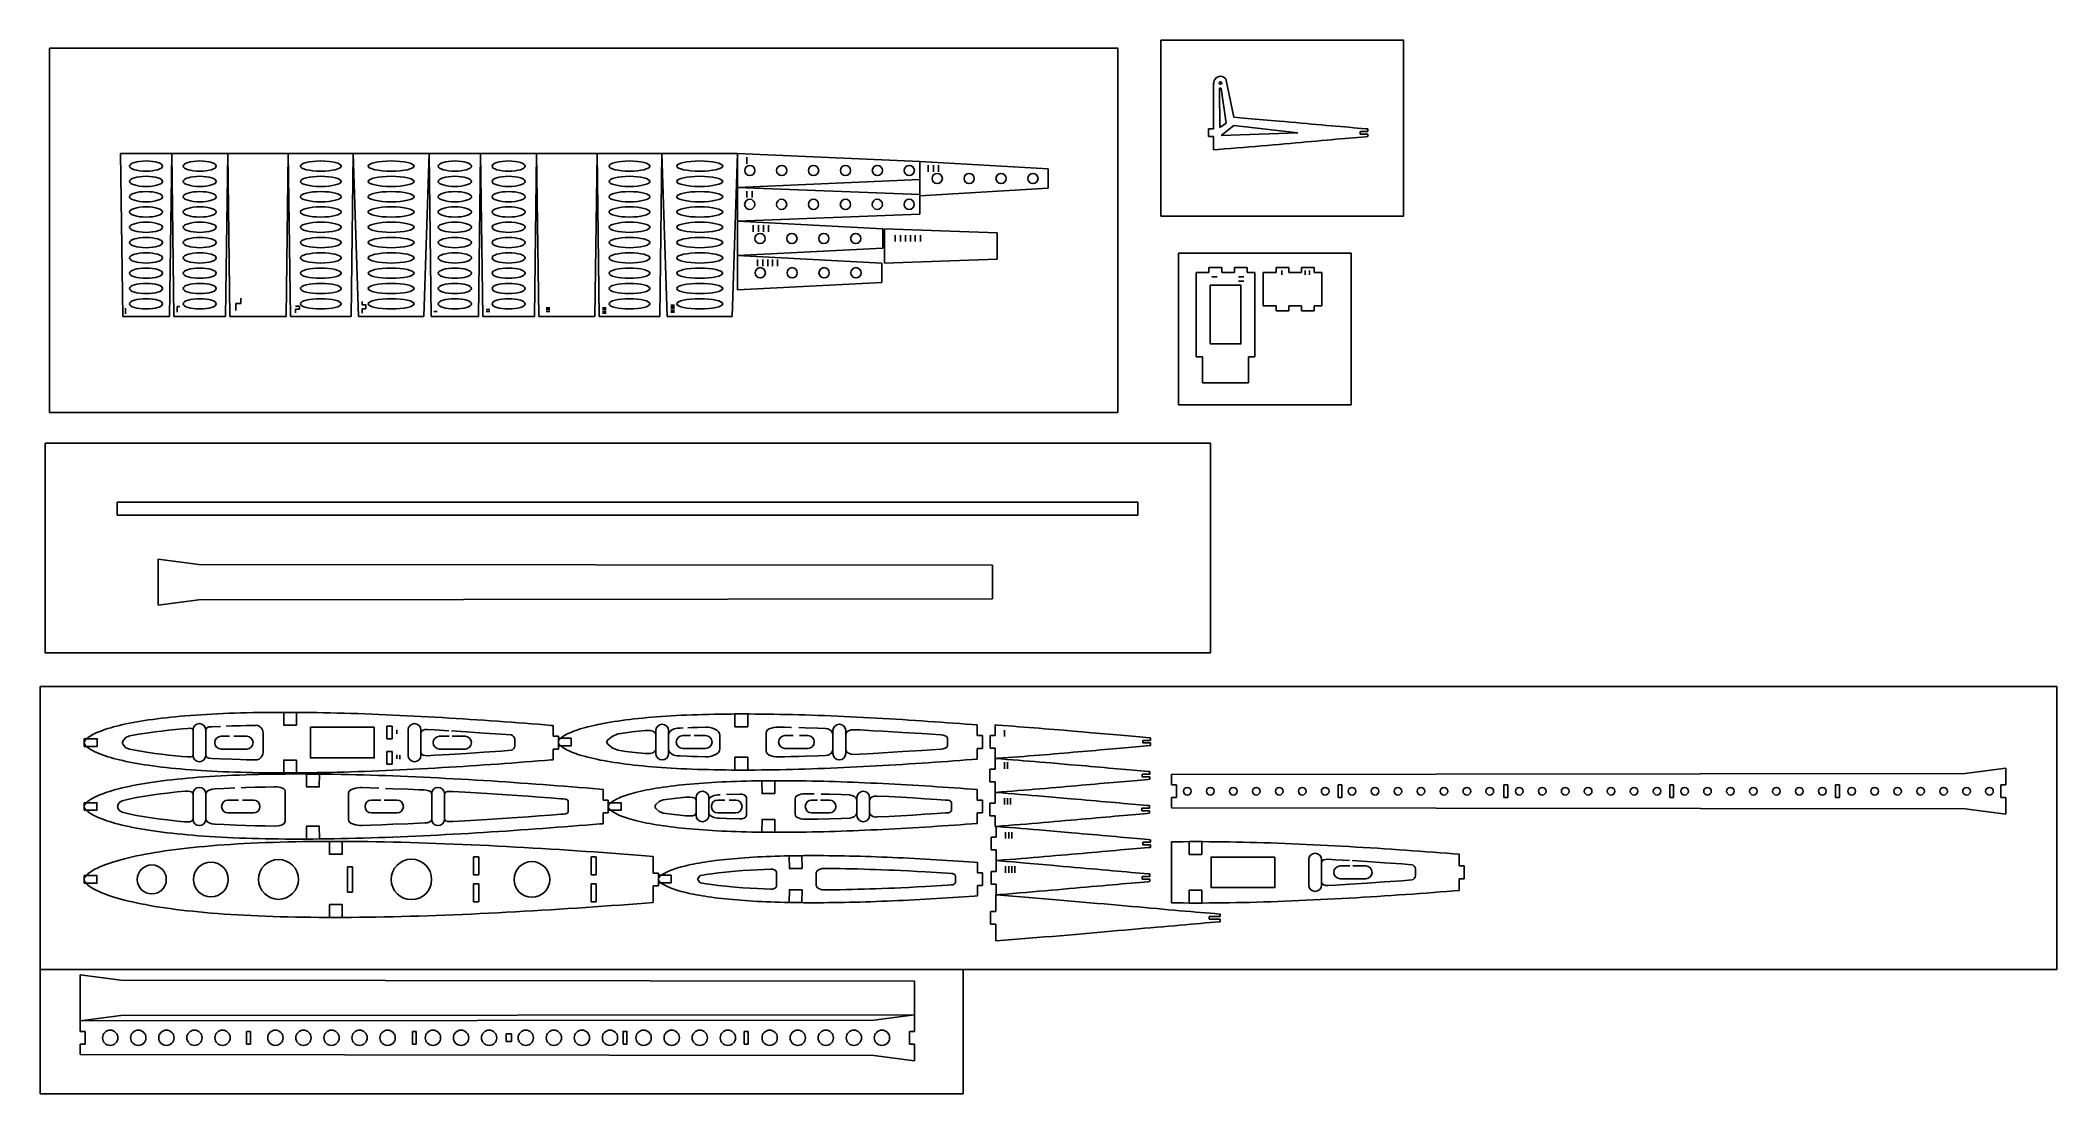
# Model space of a CAD drawing. Header units: inches. Extents: x 290 to 1080, y 574 to 987.
import ezdxf

# ---------------------------------------------------------------- set-up
doc = ezdxf.new("R2010")
doc.units = ezdxf.units.IN
doc.header["$MEASUREMENT"] = 0
doc.layers.add('7', color=7, linetype='Continuous')
doc.layers.add('LAYER01', color=7, linetype='Continuous')

msp = doc.modelspace()

# ---------------------------------------------------------------- linework, layer by layer
for p, q in [((757.9, 957.02), (754.73, 972.03)), ((749.96, 952.45), (749.96, 970.45)), ((752.43, 953.02), (752.24, 968.09)), ((754.89, 954.75), (752.89, 968.26)), ((747.96, 952.45), (749.96, 952.45)), ((747.96, 949.45), (747.96, 952.45)), ((749.96, 949.45), (747.96, 949.45)), ((752.43, 953.02), (754.89, 954.75)), ((757.85, 953.77), (752.95, 949.85)), ((752.95, 949.85), (782.98, 950.95)), ((757.85, 953.77), (782.98, 950.95)), ((807.32, 951.45), (810.32, 951.45)), ((807.32, 951.45), (807.32, 950.45)), ((810.32, 950.45), (807.32, 950.45)), ((341.68, 942.82), (321.56, 942.82)), ((322.47, 878.95), (321.56, 942.82)), ((340.77, 878.95), (341.68, 942.82)), ((341.68, 942.82), (363.62, 942.82)), ((342.56, 878.95), (341.68, 942.82)), ((352.65, 942.82), (344.65, 942.82)), ((363.62, 942.82), (362.73, 878.95)), ((363.62, 942.82), (387.34, 942.82)), ((364.48, 878.95), (363.62, 942.82)), ((375.48, 942.82), (367.48, 942.82)), ((386.47, 878.95), (387.34, 942.82)), ((387.34, 942.82), (412.8, 942.82)), ((388.18, 878.95), (387.34, 942.82)), ((400.07, 942.82), (392.07, 942.82)), ((412.8, 942.82), (411.95, 878.95)), ((412.8, 942.82), (442.52, 942.82)), ((414.88, 878.95), (412.8, 942.82)), ((427.66, 942.82), (419.66, 942.82)), ((442.52, 942.82), (440.43, 878.95)), ((442.52, 942.82), (462.71, 942.82)), ((443.39, 878.95), (442.52, 942.82)), ((452.62, 942.82), (444.61, 942.82)), ((462.71, 942.82), (461.84, 878.95)), ((462.71, 942.82), (484.66, 942.82)), ((463.57, 878.95), (462.71, 942.82)), ((473.68, 942.82), (465.68, 942.82)), ((484.66, 942.82), (483.8, 878.95)), ((484.66, 942.82), (508.35, 942.82)), ((484.66, 942.82), (485.5, 878.95)), ((496.51, 942.82), (488.5, 942.82)), ((507.51, 878.95), (508.35, 942.82)), ((508.35, 942.82), (533.72, 942.82)), ((508.35, 942.82), (509.16, 878.95)), ((532.9, 878.95), (533.72, 942.82)), ((535.85, 878.95), (533.72, 942.82)), ((533.72, 942.82), (563.44, 942.82)), ((561.31, 878.95), (563.44, 942.82)), ((563.44, 942.82), (563.44, 929.52)), ((563.44, 942.82), (634.82, 939.71)), ((567.08, 941.36), (567.08, 938.81)), ((563.44, 929.52), (634.82, 932.63)), ((634.82, 939.71), (634.82, 932.63)), ((634.82, 939.71), (634.82, 926.27)), ((634.82, 939.71), (685.14, 936.81)), ((638.15, 938.18), (638.15, 935.63)), ((638.15, 938.18), (638.15, 935.63)), ((640.2, 938.18), (640.2, 935.63)), ((642.18, 938.18), (642.18, 935.63)), ((685.14, 936.81), (685.14, 929.17)), ((563.44, 929.52), (563.44, 916.22)), ((563.44, 929.52), (634.85, 926.69)), ((567.05, 928.06), (567.05, 925.51)), ((569.1, 928.06), (569.1, 925.51)), ((634.82, 926.27), (685.14, 929.17)), ((634.85, 926.69), (634.85, 919.05)), ((563.44, 916.22), (634.85, 919.05)), ((563.44, 916.22), (563.44, 902.79)), ((563.44, 916.22), (620.31, 913.32)), ((569.55, 914.69), (569.55, 912.15)), ((571.6, 914.69), (571.6, 912.15)), ((573.58, 914.69), (573.58, 912.15)), ((575.49, 914.69), (575.49, 912.15)), ((620.31, 913.32), (620.31, 905.69)), ((620.98, 913.29), (620.98, 899.83)), ((620.98, 913.29), (665.18, 911.75)), ((625.18, 910.8), (625.18, 908.25)), ((627.23, 910.8), (627.23, 908.25)), ((629.21, 910.8), (629.21, 908.25)), ((631.11, 910.8), (631.11, 908.25)), ((633.02, 910.8), (633.02, 908.25)), ((635.07, 910.8), (635.07, 908.25)), ((665.18, 911.75), (665.18, 901.36)), ((563.44, 902.79), (620.31, 905.69)), ((563.44, 902.79), (563.44, 889.33)), ((563.44, 902.79), (619.92, 899.88)), ((571.19, 901.25), (571.19, 898.7)), ((573.24, 901.25), (573.24, 898.7)), ((575.22, 901.25), (575.22, 898.7)), ((577.12, 901.25), (577.12, 898.7)), ((579.03, 901.25), (579.03, 898.7)), ((620.98, 899.83), (665.18, 901.36)), ((619.92, 899.88), (619.92, 892.24)), ((743.12, 863.15), (743.12, 896.15)), ((743.12, 896.15), (748.12, 896.15)), ((748.12, 896.15), (748.12, 898.15)), ((748.12, 898.15), (753.12, 898.15)), ((749.29, 894.42), (751.38, 894.42)), ((753.12, 898.15), (753.12, 896.15)), ((753.12, 896.15), (758.12, 896.15)), ((758.12, 896.15), (758.12, 898.15)), ((758.12, 898.15), (763.12, 898.15)), ((759.73, 894.42), (761.83, 894.42)), ((763.12, 898.15), (763.12, 896.15)), ((763.12, 896.15), (766.12, 896.15)), ((766.12, 863.15), (766.12, 896.15)), ((769.4, 896.15), (774.4, 896.15)), ((769.4, 896.15), (769.4, 883.15)), ((774.4, 896.15), (774.4, 898.15)), ((774.4, 898.15), (779.4, 898.15)), ((776.69, 896.88), (776.69, 895.26)), ((779.4, 898.15), (779.4, 896.15)), ((779.4, 896.15), (784.4, 896.15)), ((784.4, 896.15), (784.4, 898.15)), ((784.4, 898.15), (789.4, 898.15)), ((785.87, 896.88), (785.87, 895.26)), ((787.49, 896.88), (787.49, 895.26)), ((789.4, 898.15), (789.4, 896.15)), ((789.4, 896.15), (792.4, 896.15)), ((792.4, 896.15), (792.4, 883.15)), ((368.75, 883.97), (368.75, 886.08)), ((563.44, 889.33), (619.92, 892.24)), ((759.73, 892.71), (761.83, 892.71)), ((322.47, 878.95), (340.77, 878.95)), ((323.5, 880), (323.5, 882.12)), ((342.56, 878.95), (362.73, 878.95)), ((343.78, 880.56), (343.78, 882.85)), ((343.78, 882.85), (344.89, 882.85)), ((364.48, 878.95), (386.47, 878.95)), ((366.85, 881.21), (366.85, 883.97)), ((366.85, 883.97), (368.75, 883.97)), ((375.48, 878.95), (370.18, 878.95)), ((388.18, 878.95), (411.95, 878.95)), ((390.14, 880.38), (390.14, 881.78)), ((390.14, 881.78), (391.75, 881.78)), ((391.75, 882.93), (390.19, 882.93)), ((391.75, 881.78), (391.75, 882.93)), ((400.07, 878.95), (394.77, 878.95)), ((414.88, 878.95), (440.43, 878.95)), ((416.29, 883.42), (416.29, 884.74)), ((417.67, 883.42), (416.29, 883.42)), ((416.29, 880.22), (416.29, 881.89)), ((416.29, 881.89), (417.67, 881.89)), ((417.67, 881.89), (417.67, 883.42)), ((427.66, 878.95), (422.36, 878.95)), ((443.39, 878.95), (461.84, 878.95)), ((444.37, 880.93), (445.72, 880.93)), ((463.57, 878.95), (483.8, 878.95)), ((464.95, 881.61), (466.3, 881.61)), ((464.95, 880.93), (466.3, 880.93)), ((473.68, 878.95), (468.39, 878.95)), ((485.5, 878.95), (507.51, 878.95)), ((488.44, 882.3), (489.79, 882.3)), ((488.44, 881.61), (489.79, 881.61)), ((488.44, 880.93), (489.79, 880.93)), ((496.51, 878.95), (491.21, 878.95)), ((509.16, 878.95), (532.9, 878.95)), ((510.5, 882.3), (511.86, 882.3)), ((510.5, 881.61), (511.86, 881.61)), ((510.5, 880.93), (511.86, 880.93)), ((510.5, 880.27), (511.86, 880.27)), ((535.85, 878.95), (561.31, 878.95)), ((537.28, 883.36), (538.63, 883.36)), ((537.28, 882.69), (538.63, 882.69)), ((537.28, 882), (538.63, 882)), ((537.28, 881.31), (538.63, 881.31)), ((537.28, 880.65), (538.63, 880.65)), ((769.4, 883.15), (774.4, 883.15)), ((774.4, 883.15), (774.4, 881.15)), ((774.4, 881.15), (779.4, 881.15)), ((779.4, 881.15), (779.4, 883.15)), ((779.4, 883.15), (784.4, 883.15)), ((784.4, 883.15), (784.4, 881.15)), ((784.4, 881.15), (789.4, 881.15)), ((789.4, 881.15), (789.4, 883.15)), ((789.4, 883.15), (792.4, 883.15)), ((743.12, 863.15), (745.62, 863.15)), ((745.62, 852.86), (745.62, 863.15)), ((763.62, 852.86), (763.62, 863.15)), ((763.62, 863.15), (766.12, 863.15)), ((745.62, 852.86), (763.62, 852.86)), ((320.3, 806.06), (720.3, 806.06)), ((320.3, 806.06), (320.3, 801.06)), ((720.3, 806.06), (720.3, 801.06)), ((720.3, 801.06), (320.3, 801.06)), ((320.3, 801.06), (325.3, 801.06)), ((352.27, 781.71), (336.3, 783.82)), ((336.3, 765.75), (336.3, 783.82)), ((663.3, 781.36), (352.27, 781.71)), ((663.3, 768.21), (663.3, 781.36)), ((352.27, 767.86), (336.3, 765.75)), ((663.3, 768.21), (352.27, 767.86)), ((512.89, 719.74), (507.97, 718.87)), ((350.03, 706.84), (350.03, 716.84)), ((355.03, 716.84), (355.03, 706.84)), ((361.04, 714.34), (364.33, 714.34)), ((366.04, 714.34), (371.04, 714.34)), ((377.54, 715.42), (377.54, 708.26)), ((426.02, 718.34), (428.02, 718.34)), ((426.02, 718.34), (426.02, 713.34)), ((426.02, 717.35), (426.02, 714.35)), ((428.02, 713.34), (426.02, 713.34)), ((428.02, 718.34), (428.02, 713.34)), ((429.82, 716.89), (429.82, 715.28)), ((434.31, 706.84), (434.31, 716.84)), ((439.31, 716.84), (439.31, 706.84)), ((439.31, 715.71), (439.31, 707.97)), ((446.61, 714.34), (450.36, 714.34)), ((451.61, 714.34), (456.61, 714.34)), ((476.08, 713.23), (476.08, 710.45)), ((491.2, 718.56), (491.2, 714.34)), ((491.2, 714.34), (493.2, 714.34)), ((493.2, 714.34), (493.2, 709.34)), ((531.36, 707.58), (531.36, 716.58)), ((536.36, 716.58), (536.36, 707.58)), ((541.9, 714.58), (544.98, 714.58)), ((546.4, 714.58), (550.9, 714.58)), ((556.44, 714.74), (556.44, 709.43)), ((574.58, 715.57), (574.58, 708.6)), ((581.96, 714.58), (585.14, 714.58)), ((587.65, 714.58), (590.96, 714.58)), ((600.79, 707.58), (600.79, 716.58)), ((605.79, 716.58), (605.79, 707.58)), ((645.62, 713.55), (645.62, 710.62)), ((657.34, 718.78), (657.34, 714.58)), ((657.34, 714.58), (659.34, 714.58)), ((659.34, 714.58), (659.34, 709.58)), ((662.37, 714.7), (664.37, 714.7)), ((662.37, 709.7), (662.37, 714.7)), ((668.06, 716.74), (668.06, 714.19)), ((722.19, 712.7), (722.18, 711.7)), ((725.18, 711.7), (722.18, 711.7)), ((725.19, 712.7), (722.19, 712.7)), ((725.18, 711.7), (725.18, 710.7)), ((725.19, 713.7), (725.19, 712.7)), ((371.04, 709.34), (361.04, 709.34)), ((426.02, 708.34), (428.02, 708.34)), ((426.02, 708.34), (426.02, 703.34)), ((428.02, 703.34), (426.02, 703.34)), ((428.02, 708.34), (428.02, 703.34)), ((429.82, 707.12), (429.82, 705.51)), ((431, 706.98), (431, 705.37)), ((456.61, 709.34), (446.61, 709.34)), ((491.2, 709.34), (491.2, 705.12)), ((493.2, 709.34), (491.2, 709.34)), ((550.9, 709.58), (541.9, 709.58)), ((590.96, 709.58), (581.96, 709.58)), ((659.34, 709.58), (657.34, 709.58)), ((657.34, 709.58), (657.34, 705.39)), ((664.37, 709.7), (662.37, 709.7)), ((667.98, 704.13), (667.98, 701.58)), ((669.21, 704.13), (669.21, 701.58)), ((662.29, 701.48), (664.29, 701.48)), ((662.29, 696.48), (662.29, 701.48)), ((664.29, 696.48), (662.29, 696.48)), ((721.93, 699.48), (724.93, 699.48)), ((721.93, 699.48), (721.93, 698.48)), ((724.93, 698.48), (721.93, 698.48)), ((724.93, 700.48), (724.93, 699.48)), ((724.94, 698.48), (724.94, 697.48)), ((733.44, 699.37), (1044.46, 699.72)), ((733.44, 695.3), (733.44, 699.37)), ((1044.46, 699.72), (1060.44, 701.83)), ((1060.44, 695.3), (1060.44, 701.83)), ((350.03, 681.8), (350.03, 691.8)), ((355.03, 691.8), (355.03, 681.8)), ((363.72, 689.3), (367.9, 689.3)), ((369.37, 689.3), (373.72, 689.3)), ((386.08, 692.76), (386.08, 680.85)), ((419.94, 689.3), (423.61, 689.3)), ((424.94, 689.3), (429.94, 689.3)), ((443.56, 681.8), (443.56, 691.8)), ((448.56, 691.8), (448.56, 681.8)), ((510.75, 693.53), (510.75, 689.3)), ((510.75, 689.3), (512.75, 689.3)), ((512.75, 689.3), (512.75, 684.3)), ((547.15, 683.3), (547.15, 690.3)), ((552.15, 690.3), (552.15, 683.3)), ((555.66, 689.3), (558.35, 689.3)), ((560.13, 689.3), (562.66, 689.3)), ((566.9, 690.2), (566.9, 683.4)), ((585.92, 689.8), (585.92, 683.8)), ((592.42, 689.3), (594.74, 689.3)), ((595.92, 689.3), (599.42, 689.3)), ((610.15, 683.3), (610.15, 690.3)), ((615.15, 690.3), (615.15, 683.3)), ((647.22, 688.18), (647.22, 685.42)), ((657.32, 693.45), (657.32, 689.3)), ((657.32, 689.3), (659.32, 689.3)), ((659.32, 689.3), (659.32, 684.3)), ((662.29, 688.14), (664.29, 688.14)), ((662.29, 683.14), (662.29, 688.14)), ((667.98, 690.12), (667.98, 687.57)), ((669.21, 690.12), (669.21, 687.57)), ((670.38, 690.12), (670.38, 687.57)), ((733.44, 695.3), (735.44, 695.3)), ((733.44, 686.22), (733.44, 690.3)), ((735.44, 690.3), (733.44, 690.3)), ((735.44, 695.3), (735.44, 690.3)), ((798.69, 695.3), (800.19, 695.3)), ((798.69, 690.3), (798.69, 695.3)), ((800.19, 690.3), (798.69, 690.3)), ((800.19, 695.3), (800.19, 690.3)), ((863.69, 695.3), (865.19, 695.3)), ((863.69, 690.3), (863.69, 695.3)), ((865.19, 690.3), (863.69, 690.3)), ((865.19, 695.3), (865.19, 690.3)), ((928.69, 695.3), (930.19, 695.3)), ((928.69, 690.3), (928.69, 695.3)), ((930.19, 690.3), (928.69, 690.3)), ((930.19, 695.3), (930.19, 690.3)), ((993.69, 695.3), (995.19, 695.3)), ((993.69, 690.3), (993.69, 695.3)), ((995.19, 690.3), (993.69, 690.3)), ((995.19, 695.3), (995.19, 690.3)), ((1058.44, 690.3), (1058.44, 695.3)), ((1058.44, 695.3), (1060.44, 695.3)), ((1060.44, 690.3), (1058.44, 690.3)), ((1060.44, 683.76), (1060.44, 690.3)), ((373.72, 684.3), (363.72, 684.3)), ((429.94, 684.3), (419.94, 684.3)), ((512.75, 684.3), (510.75, 684.3)), ((510.75, 684.3), (510.75, 680.07)), ((562.66, 684.3), (555.66, 684.3)), ((599.42, 684.3), (592.42, 684.3)), ((659.32, 684.3), (657.32, 684.3)), ((657.32, 684.3), (657.32, 680.15)), ((664.29, 683.14), (662.29, 683.14)), ((721.79, 686.14), (724.79, 686.14)), ((721.79, 686.14), (721.79, 685.14)), ((724.79, 685.14), (721.79, 685.14)), ((724.79, 687.14), (724.79, 686.14)), ((724.79, 685.14), (724.79, 684.14)), ((733.44, 686.22), (1044.46, 685.87)), ((1044.46, 685.87), (1060.44, 683.76)), ((662.74, 674.79), (664.74, 674.79)), ((662.74, 669.79), (662.74, 674.79)), ((668.43, 676.77), (668.43, 674.22)), ((669.66, 676.77), (669.66, 674.22)), ((670.83, 676.77), (670.83, 674.22)), ((722.24, 672.79), (725.24, 672.79)), ((722.24, 672.79), (722.24, 671.79)), ((725.24, 671.79), (722.24, 671.79)), ((725.24, 673.79), (725.24, 672.79)), ((725.24, 671.79), (725.24, 670.79)), ((733.44, 672.96), (733.38, 649.02)), ((459.96, 659.98), (459.96, 667.02)), ((461.96, 667.02), (461.96, 659.98)), ((505.98, 659.98), (505.98, 667.02)), ((507.98, 667.02), (507.98, 659.98)), ((530.38, 667.25), (530.38, 660.71)), ((657.36, 664.89), (657.36, 660.82)), ((664.74, 669.79), (662.74, 669.79)), ((787.24, 655.99), (787.24, 665.99)), ((792.24, 665.99), (792.24, 655.99)), ((792.24, 664.86), (792.24, 657.11)), ((846.17, 668.11), (846.14, 663.49)), ((412.53, 663.21), (410.53, 663.21)), ((412.53, 663.21), (410.53, 663.21)), ((412.53, 663.21), (412.53, 653.21)), ((412.53, 663.21), (412.53, 653.21)), ((459.96, 656.45), (459.96, 649.41)), ((461.96, 656.45), (461.96, 649.41)), ((505.98, 656.45), (505.98, 649.41)), ((507.98, 656.45), (507.98, 649.41)), ((530.38, 660.71), (532.38, 660.71)), ((532.38, 660.71), (532.38, 655.71)), ((648.77, 659.52), (648.76, 657.11)), ((657.36, 660.82), (659.36, 660.82)), ((657.36, 655.82), (657.36, 651.74)), ((659.36, 655.82), (657.36, 655.82)), ((659.36, 660.82), (659.36, 655.82)), ((662.74, 661.37), (664.74, 661.37)), ((662.74, 656.37), (662.74, 661.37)), ((664.74, 656.37), (662.74, 656.37)), ((668.43, 663.37), (668.43, 660.82)), ((669.66, 663.37), (669.66, 660.82)), ((670.83, 663.37), (670.83, 660.82)), ((672.05, 663.37), (672.05, 660.82)), ((721.97, 659.37), (724.97, 659.37)), ((721.97, 659.37), (721.97, 658.37)), ((724.97, 658.37), (721.97, 658.37)), ((724.97, 660.37), (724.97, 659.37)), ((724.97, 658.37), (724.97, 657.37)), ((799.55, 663.49), (803.29, 663.49)), ((809.55, 658.49), (799.55, 658.49)), ((804.55, 663.49), (809.55, 663.49)), ((829.02, 662.38), (829.02, 659.59)), ((846.14, 663.49), (848.14, 663.49)), ((846.14, 658.49), (846.14, 653.87)), ((848.14, 658.49), (846.14, 658.49)), ((848.14, 663.49), (848.14, 658.49)), ((412.53, 653.21), (410.53, 653.21)), ((412.53, 653.21), (410.53, 653.21)), ((530.38, 655.71), (530.38, 649.18)), ((532.38, 655.71), (530.38, 655.71)), ((662.58, 645.62), (664.58, 645.62)), ((662.58, 640.62), (662.58, 645.62)), ((664.58, 640.62), (662.58, 640.62)), ((664.58, 640.62), (664.58, 634.08)), ((752.5, 643.62), (748.25, 643.62)), ((748.25, 643.62), (748.25, 642.62)), ((748.25, 642.62), (752.5, 642.62)), ((752.5, 644.62), (752.5, 643.62)), ((752.5, 642.62), (752.5, 641.62)), ((321.74, 618.66), (305.76, 620.78)), ((305.76, 620.78), (305.76, 602.71)), ((632.76, 618.32), (321.74, 618.66)), ((632.76, 618.32), (632.78, 605.17)), ((321.73, 604.82), (305.76, 602.71)), ((305.76, 602.71), (616.79, 603.05)), ((305.76, 598.63), (305.76, 602.71)), ((632.76, 605.17), (321.73, 604.82)), ((616.79, 603.05), (632.76, 605.17)), ((632.76, 598.63), (632.76, 605.17)), ((305.76, 598.63), (307.76, 598.63)), ((305.76, 589.56), (305.76, 593.63)), ((307.76, 593.63), (305.76, 593.63)), ((307.76, 598.63), (307.76, 593.63)), ((371.01, 593.63), (371.01, 598.63)), ((371.01, 598.63), (372.51, 598.63)), ((372.51, 593.63), (371.01, 593.63)), ((372.51, 598.63), (372.51, 593.63)), ((436.01, 593.63), (436.01, 598.63)), ((436.01, 598.63), (437.51, 598.63)), ((437.51, 593.63), (436.01, 593.63)), ((437.51, 598.63), (437.51, 593.63)), ((566.01, 593.63), (566.01, 598.63)), ((566.01, 598.63), (567.51, 598.63)), ((567.51, 593.63), (566.01, 593.63)), ((567.51, 598.63), (567.51, 593.63)), ((630.76, 593.63), (630.76, 598.63)), ((630.76, 598.63), (632.76, 598.63)), ((632.76, 593.63), (630.76, 593.63)), ((632.76, 587.1), (632.76, 593.63)), ((305.76, 589.56), (616.79, 589.21)), ((616.79, 589.21), (632.76, 587.1))]:
    msp.add_line(p, q)
at = {"linetype": 'ByBlock'}
for p, q in [((459.96, 667.02), (461.96, 667.02)), ((505.98, 667.02), (507.98, 667.02)), ((410.53, 663.21), (410.53, 653.21)), ((459.96, 659.98), (461.96, 659.98)), ((459.96, 656.45), (461.96, 656.45)), ((505.98, 659.98), (507.98, 659.98)), ((505.98, 656.45), (507.98, 656.45)), ((459.96, 649.41), (461.96, 649.41)), ((505.98, 649.41), (507.98, 649.41))]:
    msp.add_line(p, q, dxfattribs=at)
for points in [[(293.81, 984.05), (712.46, 984.05), (712.46, 841.3), (293.81, 841.3)], [(729.29, 987.19), (824.39, 987.19), (824.39, 918.29), (729.29, 918.29)], [(736.13, 903.79), (803.81, 903.79), (803.81, 844.29), (736.13, 844.29)], [(292.03, 829.25), (748.7, 829.25), (748.7, 746.99), (292.03, 746.99)], [(290.18, 733.91), (1080.31, 733.91), (1080.31, 622.84), (290.18, 622.84)], [(290.18, 622.84), (651.79, 622.84), (651.79, 574.21), (290.18, 574.21)]]:
    msp.add_lwpolyline(points, close=True)
for points in [[(748.62, 868.15), (748.62, 891.15), (760.62, 891.15), (760.62, 868.15), (748.62, 868.15)], [(325.13, 714.46), (323.75, 713.87), (322.75, 712.84), (322.23, 711.84)], [(325.13, 709.23), (323.75, 709.82), (322.75, 710.84), (322.23, 711.84)], [(325.13, 714.46), (328.72, 715.12), (332.6, 715.73), (335.14, 716.08), (337.68, 716.4), (340.42, 716.71), (343.16, 716.99), (345.71, 717.22), (348.04, 717.42)], [(356.37, 717.98), (357.42, 718.04), (360.69, 718.2), (360.8, 718.2)], [(362.95, 718.29), (365.21, 718.38), (368.64, 718.49), (371.01, 718.55), (374.58, 718.62), (375.02, 718.63)], [(421.02, 717.84), (421.02, 705.84), (396.02, 705.84), (396.02, 717.84), (421.02, 717.84)], [(441.83, 716.97), (444.83, 716.8), (450.22, 716.49)], [(451.31, 716.42), (457.2, 716.05), (464.02, 715.6), (470.76, 715.13), (474.63, 714.84)], [(516.48, 715.31), (514.2, 714.31), (512.62, 712.93), (512.03, 712.08)], [(516.48, 708.86), (514.2, 709.86), (512.62, 711.24), (512.03, 712.08)], [(516.48, 715.31), (519.61, 715.74), (522.03, 716.03), (524.56, 716.31), (527.16, 716.56), (528.21, 716.66)], [(539.7, 717.46), (540.96, 717.52), (542.1, 717.58)], [(543.94, 717.66), (545.61, 717.73), (547.72, 717.8), (550.94, 717.89)], [(580.27, 717.92), (581.79, 717.89), (584.25, 717.83), (584.47, 717.83)], [(587.39, 717.75), (589.88, 717.68), (594.9, 717.51), (597.81, 717.4)], [(608.87, 716.92), (611.42, 716.8), (616.53, 716.52), (620.36, 716.31), (624.19, 716.08), (628.01, 715.85), (630.55, 715.69), (635.6, 715.36), (639.38, 715.11), (643.12, 714.84)], [(347.85, 706.28), (345.71, 706.46), (343.16, 706.69), (340.42, 706.97), (337.68, 707.28), (335.14, 707.6), (332.6, 707.95), (328.72, 708.57), (325.13, 709.23)], [(374.99, 705.05), (374.58, 705.06), (371.01, 705.13), (368.64, 705.2), (365.21, 705.31), (360.69, 705.49), (357.42, 705.65), (356.22, 705.72)], [(474.66, 708.84), (470.76, 708.56), (464.02, 708.08), (457.2, 707.63), (450.34, 707.2), (444.83, 706.88), (441.83, 706.71)], [(528.06, 707.53), (527.16, 707.61), (524.56, 707.86), (522.03, 708.14), (519.61, 708.43), (516.48, 708.86)], [(550.88, 706.28), (547.72, 706.37), (545.61, 706.44), (543.49, 706.53), (540.96, 706.65), (539.54, 706.72)], [(597.91, 706.77), (594.9, 706.66), (589.88, 706.49), (587.39, 706.42), (584.25, 706.34), (581.79, 706.28), (580.04, 706.24)], [(643.12, 709.33), (639.38, 709.06), (635.6, 708.81), (630.55, 708.47), (628.01, 708.32), (624.19, 708.09), (620.36, 707.86), (616.53, 707.64), (611.42, 707.37), (608.91, 707.25)], [(322.19, 689.07), (321.33, 688.54), (320.73, 687.77), (320.41, 686.8)], [(322.19, 689.07), (324.89, 689.68), (327.91, 690.28), (331.09, 690.84), (336.24, 691.61), (339.88, 692.07), (343.8, 692.51), (347.01, 692.81)], [(358.74, 693.7), (362.26, 693.89), (366.43, 694.08)], [(368.84, 694.17), (370.68, 694.24), (374.41, 694.35), (378.24, 694.44), (381.63, 694.49)], [(410.97, 681.71), (410.97, 691.9)], [(416.12, 694.2), (419.61, 694.1), (422.82, 693.99)], [(425.4, 693.88), (428.37, 693.74), (434.25, 693.56), (438.69, 693.36), (440.4, 693.28)], [(451.84, 692.68), (456.47, 692.42), (460.91, 692.16), (465.34, 691.89), (471.21, 691.51), (477.06, 691.11)], [(477.06, 691.11), (481.4, 690.81), (485.72, 690.49), (490, 690.18), (494.15, 689.86)], [(497.03, 688.86), (497.03, 684.74)], [(534.2, 689.37), (532.68, 688.78), (531.39, 687.55), (530.92, 686.8)], [(534.2, 689.37), (538.52, 689.94), (543.19, 690.44), (543.66, 690.48)], [(556.25, 691.37), (556.64, 691.39)], [(559.04, 691.51), (564.28, 691.69)], [(566.9, 690.2), (566.9, 685.09)], [(590.34, 691.82), (593.48, 691.75)], [(596.18, 691.69), (599.41, 691.61), (604, 691.47), (607.29, 691.35)], [(617.99, 690.9), (622.69, 690.67), (627.39, 690.42), (632.09, 690.15), (636.77, 689.87), (641.43, 689.57), (644.92, 689.34), (645.96, 689.26)], [(322.19, 684.54), (321.33, 685.06), (320.73, 685.83), (320.41, 686.8)], [(346.73, 680.82), (343.8, 681.1), (339.88, 681.53), (336.24, 682), (331.09, 682.77), (327.91, 683.33), (324.89, 683.93), (322.19, 684.54)], [(382.12, 679.11), (378.24, 679.17), (374.41, 679.26), (370.68, 679.37), (367, 679.5), (362.26, 679.72), (358.74, 679.91), (358.54, 679.92)], [(440.88, 680.35), (438.69, 680.25), (434.25, 680.05), (428.37, 679.87), (423.97, 679.65), (419.61, 679.51), (416.15, 679.41)], [(494.29, 683.76), (490, 683.43), (485.72, 683.11), (481.4, 682.8), (477.06, 682.49), (471.21, 682.1), (465.34, 681.72), (460.91, 681.45), (456.47, 681.18), (451.95, 680.93)], [(534.2, 684.23), (532.68, 684.82), (531.39, 686.05), (530.92, 686.8)], [(543.52, 683.13), (543.19, 683.16), (538.52, 683.66), (534.2, 684.23)], [(564.25, 681.91), (559.04, 682.09), (556.17, 682.24)], [(607.36, 682.25), (604, 682.13), (599.41, 681.99), (594.85, 681.88), (590.37, 681.79)], [(646.01, 684.34), (644.92, 684.27), (641.43, 684.03), (636.77, 683.74), (632.09, 683.46), (627.39, 683.19), (622.69, 682.93), (617.99, 682.7), (617.58, 682.68)], [(773.96, 666.99), (773.96, 654.99), (748.96, 654.99), (748.96, 666.99), (773.96, 666.99)], [(794.76, 666.12), (797.76, 665.95), (803.16, 665.63)], [(804.24, 665.57), (810.13, 665.2), (816.95, 664.74), (823.69, 664.27), (827.56, 663.99)], [(548.92, 659.75), (548.47, 659.46), (548.07, 658.9), (547.75, 658.32)], [(548.92, 656.89), (548.47, 657.18), (548.07, 657.73), (547.75, 658.32)], [(548.92, 659.75), (551.16, 660.11), (553.25, 660.41), (555.88, 660.75), (558.72, 661.06), (562.42, 661.41), (565.5, 661.66), (568.4, 661.85), (571.22, 662.02), (573.77, 662.14), (576.39, 662.25)], [(576.35, 654.38), (573.77, 654.49), (571.22, 654.62), (568.4, 654.78), (565.5, 654.98), (562.42, 655.22), (558.72, 655.57), (555.88, 655.89), (553.25, 656.22), (551.16, 656.53), (548.92, 656.89)], [(578.64, 661.03), (578.64, 655.6)], [(594.17, 655.85), (594.17, 660.78)], [(597.63, 662.53), (597.65, 662.53)], [(597.65, 662.53), (600.71, 662.5), (603.57, 662.45), (605.99, 662.41), (608.34, 662.35), (610.42, 662.3), (612.99, 662.23), (615.29, 662.15), (617.41, 662.08), (619.89, 661.99), (622.66, 661.88), (624.88, 661.79), (627.36, 661.68), (630.57, 661.52), (633.79, 661.36), (637.01, 661.18), (641.3, 660.93), (645.57, 660.68), (647.17, 660.58)], [(647.22, 656.06), (645.57, 655.95), (641.3, 655.7), (637.01, 655.45), (633.79, 655.27), (630.57, 655.11), (627.36, 654.96), (624.88, 654.85), (622.66, 654.75), (619.89, 654.64), (617.41, 654.55), (615.29, 654.48), (612.99, 654.41), (610.42, 654.33), (608.34, 654.28), (605.99, 654.23), (603.57, 654.18), (600.71, 654.14), (597.65, 654.11)], [(827.59, 657.99), (823.69, 657.7), (816.95, 657.23), (810.13, 656.77), (803.27, 656.35), (797.76, 656.02), (794.76, 655.85)], [(472.76, 594.62), (472.76, 597.62), (474.76, 597.62), (474.76, 594.62), (472.76, 594.62)], [(518.51, 593.63), (518.51, 598.63), (520.01, 598.63), (520.01, 593.63), (518.51, 593.63)]]:
    msp.add_lwpolyline(points)
for centre, radius in [((752.63, 970.47), 0.5), ((568.19, 936.17), 2), ((580.69, 936.17), 2), ((593.19, 936.17), 2), ((605.69, 936.17), 2), ((618.19, 936.17), 2), ((630.69, 936.17), 2), ((641.65, 932.99), 2), ((654.15, 932.99), 2), ((666.65, 932.99), 2), ((679.15, 932.99), 2), ((568.16, 922.87), 2), ((580.66, 922.87), 2), ((593.16, 922.87), 2), ((605.66, 922.87), 2), ((618.16, 922.87), 2), ((630.66, 922.87), 2), ((572.2, 909.51), 2), ((584.7, 909.51), 2), ((597.2, 909.51), 2), ((609.7, 909.51), 2), ((572.3, 896.06), 2), ((584.8, 896.06), 2), ((597.3, 896.06), 2), ((609.8, 896.06), 2), ((317.57, 596.13), 3), ((328.57, 596.13), 3), ((328.57, 596.13), 3), ((339.57, 596.13), 3), ((339.57, 596.13), 3), ((350.57, 596.13), 3), ((350.57, 596.13), 3), ((361.57, 596.13), 3), ((382.28, 596.13), 3), ((393.28, 596.13), 3), ((393.28, 596.13), 3), ((404.28, 596.13), 3), ((404.28, 596.13), 3), ((415.28, 596.13), 3), ((415.28, 596.13), 3), ((426.28, 596.13), 3), ((444.04, 596.13), 3), ((444.04, 596.13), 3), ((455.04, 596.13), 3), ((455.04, 596.13), 3), ((466.04, 596.13), 3), ((480.41, 596.13), 3), ((480.41, 596.13), 3), ((491.41, 596.13), 3), ((491.41, 596.13), 3), ((502.41, 596.13), 3), ((502.41, 596.13), 3), ((513.41, 596.13), 3), ((526.59, 596.13), 3), ((526.59, 596.13), 3), ((537.59, 596.13), 3), ((537.59, 596.13), 3), ((548.59, 596.13), 3), ((548.59, 596.13), 3), ((559.59, 596.13), 3), ((575.98, 596.13), 3), ((586.98, 596.13), 3), ((586.98, 596.13), 3), ((597.98, 596.13), 3), ((597.98, 596.13), 3), ((608.98, 596.13), 3), ((608.98, 596.13), 3), ((619.98, 596.13), 3)]:
    msp.add_circle(centre, radius)
for centre, radius, start, end in [((752.61, 970.45), 2.65, 36.61133, 184.44311), ((752.58, 968.14), 0.334, 21.56703, 188.68871), ((352.53, 716.84), 2.5, 0, 180), ((436.81, 716.84), 2.5, 0, 180), ((533.86, 716.58), 2.5, 0, 180), ((603.29, 716.58), 2.5, 0, 180), ((361.04, 711.84), 2.5, 90, 270), ((371.04, 711.84), 2.5, 270, 90), ((446.61, 711.84), 2.5, 90, 270), ((456.61, 711.84), 2.5, 270, 90), ((541.9, 712.08), 2.5, 90, 270), ((550.9, 712.08), 2.5, 270, 90), ((581.96, 712.08), 2.5, 90, 270), ((590.96, 712.08), 2.5, 270, 90), ((352.53, 706.84), 2.5, 180, 0), ((436.81, 706.84), 2.5, 180, 0), ((533.86, 707.58), 2.5, 180, 0), ((603.29, 707.58), 2.5, 180, 0), ((352.53, 691.8), 2.5, 0, 180), ((363.72, 686.8), 2.5, 90, 270), ((373.72, 686.8), 2.5, 270, 90), ((419.94, 686.8), 2.5, 90, 270), ((429.94, 686.8), 2.5, 270, 90), ((446.06, 691.8), 2.5, 0, 180), ((549.65, 690.3), 2.5, 0, 180), ((555.66, 686.8), 2.5, 90, 270), ((562.66, 686.8), 2.5, 270, 90), ((592.42, 686.8), 2.5, 90, 270), ((599.42, 686.8), 2.5, 270, 90), ((612.65, 690.3), 2.5, 0, 180), ((352.53, 681.8), 2.5, 180, 0), ((446.06, 681.8), 2.5, 180, 0), ((549.65, 683.3), 2.5, 180, 0), ((612.65, 683.3), 2.5, 180, 0), ((789.74, 665.99), 2.5, 0, 180), ((789.74, 655.99), 2.5, 180, 0), ((799.55, 660.99), 2.5, 90, 270), ((809.55, 660.99), 2.5, 270, 90)]:
    msp.add_arc(centre, radius, start, end)
for centre, major_axis, ratio in [((331.62, 937.88), (-6.5, 0), 0.307692), ((331.62, 931.88), (-6.5, 0), 0.307692), ((352.65, 937.88), (-6.5, 0), 0.307692), ((352.65, 931.88), (-6.5, 0), 0.307692), ((400.07, 937.88), (-8, 0), 0.25), ((400.07, 931.88), (-8, 0), 0.25), ((427.66, 937.88), (-9, 0), 0.222222), ((427.66, 931.88), (-9, 0), 0.222222), ((452.62, 937.88), (-6.5, 0), 0.307692), ((452.62, 931.88), (-6.5, 0), 0.307692), ((473.68, 937.88), (-6.5, 0), 0.307692), ((473.68, 931.88), (-6.5, 0), 0.307692), ((521.03, 937.88), (-8, 0), 0.25), ((521.03, 931.88), (-8, 0), 0.25), ((548.58, 937.88), (-9, 0), 0.222222), ((548.58, 931.88), (-9, 0), 0.222222), ((331.62, 925.88), (-6.5, 0), 0.307692), ((352.65, 925.88), (-6.5, 0), 0.307692), ((400.07, 925.88), (-8, 0), 0.25), ((427.66, 925.88), (-9, 0), 0.222222), ((452.62, 925.88), (-6.5, 0), 0.307692), ((473.68, 925.88), (-6.5, 0), 0.307692), ((521.03, 925.88), (-8, 0), 0.25), ((548.58, 925.88), (-9, 0), 0.222222), ((331.62, 919.88), (-6.5, 0), 0.307692), ((352.65, 919.88), (-6.5, 0), 0.307692), ((400.07, 919.88), (-8, 0), 0.25), ((427.66, 919.88), (-9, 0), 0.222222), ((452.62, 919.88), (-6.5, 0), 0.307692), ((473.68, 919.88), (-6.5, 0), 0.307692), ((521.03, 919.88), (-8, 0), 0.25), ((548.58, 919.88), (-9, 0), 0.222222), ((331.62, 913.88), (-6.5, 0), 0.307692), ((331.62, 907.88), (-6.5, 0), 0.307692), ((352.65, 913.88), (-6.5, 0), 0.307692), ((352.65, 907.88), (-6.5, 0), 0.307692), ((400.07, 913.88), (-8, 0), 0.25), ((400.07, 907.88), (-8, 0), 0.25), ((427.66, 913.88), (-9, 0), 0.222222), ((427.66, 907.88), (-9, 0), 0.222222), ((452.62, 913.88), (-6.5, 0), 0.307692), ((452.62, 907.88), (-6.5, 0), 0.307692), ((473.68, 913.88), (-6.5, 0), 0.307692), ((473.68, 907.88), (-6.5, 0), 0.307692), ((521.03, 913.88), (-8, 0), 0.25), ((521.03, 907.88), (-8, 0), 0.25), ((548.58, 913.88), (-9, 0), 0.222222), ((548.58, 907.88), (-9, 0), 0.222222), ((331.62, 901.88), (-6.5, 0), 0.307692), ((352.65, 901.88), (-6.5, 0), 0.307692), ((400.07, 901.88), (-8, 0), 0.25), ((427.66, 901.88), (-9, 0), 0.222222), ((452.62, 901.88), (-6.5, 0), 0.307692), ((473.68, 901.88), (-6.5, 0), 0.307692), ((521.03, 901.88), (-8, 0), 0.25), ((548.58, 901.88), (-9, 0), 0.222222), ((331.62, 895.88), (-6.5, 0), 0.307692), ((352.65, 895.88), (-6.5, 0), 0.307692), ((400.07, 895.88), (-8, 0), 0.25), ((427.66, 895.88), (-8.97, 0), 0.222981), ((452.62, 895.88), (-6.5, 0), 0.307692), ((473.68, 895.88), (-6.5, 0), 0.307692), ((521.03, 895.88), (-8, 0), 0.25), ((548.58, 895.88), (-8.97, 0), 0.222981), ((331.62, 889.88), (-6.5, 0), 0.307692), ((331.62, 883.88), (-6.5, 0), 0.307692), ((352.65, 889.88), (-6.5, 0), 0.307692), ((352.65, 883.88), (-6.5, 0), 0.307692), ((400.07, 889.88), (-8, 0), 0.25), ((400.07, 883.88), (-8, 0), 0.25), ((427.66, 889.88), (-9, 0), 0.222222), ((427.66, 883.88), (-9, 0), 0.222222), ((452.62, 889.88), (-6.5, 0), 0.307692), ((452.62, 883.88), (-6.5, 0), 0.307692), ((473.68, 889.88), (-6.5, 0), 0.307692), ((473.68, 883.88), (-6.5, 0), 0.307692), ((521.03, 889.88), (-8, 0), 0.25), ((521.03, 883.88), (-8, 0), 0.25), ((548.58, 889.88), (-9, 0), 0.222222), ((548.58, 883.88), (-9, 0), 0.222222)]:
    msp.add_ellipse(centre, major_axis=major_axis, ratio=ratio)
for points in [[(348.04, 717.42), (348.73, 717.48), (350.03, 717.53), (350.03, 716.84)], [(356.37, 717.98), (355.78, 717.94), (355.03, 717.43), (355.03, 716.84)], [(375.02, 718.63), (376.38, 718.65), (377.54, 716.78), (377.54, 715.42)], [(439.31, 715.71), (439.31, 716.65), (440.89, 717.03), (441.83, 716.97)], [(474.63, 714.84), (475.35, 714.79), (476.08, 713.96), (476.08, 713.23)], [(528.21, 716.66), (529.37, 716.76), (531.36, 716.26), (531.36, 715.08)], [(539.7, 717.46), (538.33, 717.39), (536.36, 716.45), (536.36, 715.08)], [(550.94, 717.89), (553.05, 717.96), (556.44, 716.85), (556.44, 714.74)], [(574.58, 715.57), (574.58, 717.62), (578.22, 717.96), (580.27, 717.92)], [(597.81, 717.4), (599.06, 717.35), (600.79, 716.34), (600.79, 715.08)], [(608.87, 716.92), (607.67, 716.98), (605.79, 716.28), (605.79, 715.08)], [(643.12, 714.84), (644.05, 714.78), (645.62, 714.49), (645.62, 713.55)], [(347.85, 706.28), (348.6, 706.22), (350.03, 706.09), (350.03, 706.84)], [(356.22, 705.72), (355.68, 705.75), (355.03, 706.29), (355.03, 706.84)], [(374.99, 705.05), (376.36, 705.03), (377.54, 706.9), (377.54, 708.26)], [(439.31, 707.97), (439.31, 707.03), (440.89, 706.66), (441.83, 706.71)], [(476.08, 710.45), (476.08, 709.73), (475.37, 708.89), (474.66, 708.84)], [(528.06, 707.53), (529.27, 707.42), (531.36, 707.87), (531.36, 709.08)], [(539.54, 706.72), (538.22, 706.79), (536.36, 707.76), (536.36, 709.08)], [(550.88, 706.28), (553.01, 706.21), (556.44, 707.3), (556.44, 709.43)], [(574.58, 708.6), (574.58, 706.62), (578.06, 706.2), (580.04, 706.24)], [(597.91, 706.77), (599.14, 706.82), (600.79, 707.85), (600.79, 709.08)], [(608.91, 707.25), (607.71, 707.19), (605.79, 707.88), (605.79, 709.08)], [(643.12, 709.33), (644.05, 709.39), (645.62, 709.68), (645.62, 710.62)], [(347.01, 692.81), (348.07, 692.91), (350.03, 692.86), (350.03, 691.8)], [(358.74, 693.7), (357.35, 693.62), (355.03, 693.19), (355.03, 691.8)], [(381.63, 694.49), (383.22, 694.52), (386.08, 694.35), (386.08, 692.76)], [(416.12, 694.2), (414.24, 694.25), (410.97, 693.78), (410.97, 691.9)], [(440.4, 693.28), (441.57, 693.22), (443.56, 692.96), (443.56, 691.8)], [(448.56, 691.8), (448.56, 692.93), (450.71, 692.75), (451.84, 692.68)], [(494.15, 689.86), (495.16, 689.78), (497.03, 689.88), (497.03, 688.86)], [(543.66, 690.48), (544.89, 690.59), (547.15, 690.53), (547.15, 689.3)], [(556.25, 691.37), (554.72, 691.29), (552.15, 690.83), (552.15, 689.3)], [(564.28, 691.69), (565.29, 691.73), (566.9, 691.2), (566.9, 690.2)], [(590.34, 691.82), (588.72, 691.85), (585.92, 691.42), (585.92, 689.8)], [(607.29, 691.35), (608.47, 691.31), (610.15, 690.48), (610.15, 689.3)], [(617.99, 690.9), (616.9, 690.96), (615.15, 690.39), (615.15, 689.3)], [(645.96, 689.26), (646.51, 689.23), (647.22, 688.74), (647.22, 688.18)], [(346.73, 680.82), (347.87, 680.71), (350.03, 680.66), (350.03, 681.8)], [(358.54, 679.92), (357.21, 680), (355.03, 680.47), (355.03, 681.8)], [(382.12, 679.11), (383.56, 679.08), (386.08, 679.4), (386.08, 680.85)], [(410.97, 681.71), (410.97, 679.82), (414.26, 679.35), (416.15, 679.41)], [(440.88, 680.35), (441.89, 680.4), (443.56, 680.78), (443.56, 681.8)], [(448.56, 681.8), (448.56, 680.64), (450.79, 680.86), (451.95, 680.93)], [(494.29, 683.76), (495.26, 683.83), (497.03, 683.77), (497.03, 684.74)], [(543.52, 683.13), (544.79, 683.02), (547.15, 683.03), (547.15, 684.3)], [(552.15, 684.3), (552.15, 682.8), (554.67, 682.31), (556.17, 682.24)], [(564.25, 681.91), (565.26, 681.87), (566.9, 682.39), (566.9, 683.4)], [(585.92, 683.8), (585.92, 682.17), (588.74, 681.76), (590.37, 681.79)], [(607.36, 682.25), (608.51, 682.29), (610.15, 683.15), (610.15, 684.3)], [(615.15, 684.3), (615.15, 683.33), (616.61, 682.64), (617.58, 682.68)], [(646.01, 684.34), (646.55, 684.38), (647.22, 684.88), (647.22, 685.42)], [(792.24, 664.86), (792.24, 665.8), (793.82, 666.17), (794.76, 666.12)], [(827.56, 663.99), (828.28, 663.94), (829.02, 663.1), (829.02, 662.38)], [(576.39, 662.25), (577.24, 662.28), (578.64, 661.89), (578.64, 661.03)], [(594.17, 660.78), (594.17, 662.08), (596.35, 662.54), (597.65, 662.53)], [(594.17, 655.85), (594.17, 654.56), (596.35, 654.09), (597.65, 654.11)], [(647.17, 660.58), (647.81, 660.54), (648.77, 660.16), (648.77, 659.52)], [(648.76, 657.11), (648.76, 656.49), (647.84, 656.1), (647.22, 656.06)], [(792.24, 657.11), (792.24, 656.17), (793.82, 655.8), (794.76, 655.85)], [(829.02, 659.59), (829.02, 658.88), (828.3, 658.04), (827.59, 657.99)], [(576.35, 654.38), (577.21, 654.35), (578.64, 654.73), (578.64, 655.6)]]:
    msp.add_open_spline(points, degree=3)
at = {"layer": '7', "linetype": 'Continuous'}
for points in [[(749.96, 957.67), (749.96, 952.45)], [(810.32, 952.45), (809.43, 952.53), (807.88, 952.66), (806.33, 952.79), (804.77, 952.93), (803.08, 953.07), (801.39, 953.22), (799.7, 953.37), (797.87, 953.53), (796.04, 953.69), (794.22, 953.85), (792.26, 954.03), (790.31, 954.2), (788.36, 954.37), (786.28, 954.56), (784.21, 954.74), (782.14, 954.92), (779.96, 955.12), (777.78, 955.31), (775.59, 955.5), (770.93, 955.91), (766.27, 956.31), (761.61, 956.71), (759.15, 956.91), (757.9, 957.02)], [(749.96, 949.45), (749.96, 944.24)], [(749.96, 944.24), (751.69, 944.37), (754.23, 944.58), (756.69, 944.79), (759.15, 944.99), (761.61, 945.2), (763.99, 945.4), (766.36, 945.6), (768.74, 945.81), (771.03, 946.01), (773.31, 946.2), (775.59, 946.4), (777.78, 946.6), (779.96, 946.79), (782.14, 946.98), (784.21, 947.17), (786.28, 947.35), (788.36, 947.53), (790.31, 947.7), (792.26, 947.88), (794.22, 948.05), (796.04, 948.21), (797.87, 948.37), (799.7, 948.54), (801.39, 948.68), (803.08, 948.83), (804.77, 948.98), (806.33, 949.11), (807.88, 949.25), (809.43, 949.38), (810.32, 949.45)], [(491.2, 718.56), (490.39, 718.62), (487.86, 718.83), (485.26, 719.03), (482.66, 719.24), (480.06, 719.44), (477.41, 719.64), (474.76, 719.83), (472.11, 720.03), (469.41, 720.22), (466.72, 720.41), (464.02, 720.6), (461.29, 720.78), (458.56, 720.97), (455.84, 721.14), (453.09, 721.31), (450.34, 721.48), (447.59, 721.64), (444.83, 721.8), (442.07, 721.96), (439.31, 722.12), (436.55, 722.26), (433.79, 722.4), (431.03, 722.54), (428.28, 722.66), (425.53, 722.78), (422.77, 722.9), (420.05, 723), (417.32, 723.11), (414.59, 723.2), (411.9, 723.29), (409.2, 723.37), (406.5, 723.44), (403.85, 723.5), (401.2, 723.56), (398.55, 723.61), (395.95, 723.65), (393.35, 723.68), (390.75, 723.7), (388.22, 723.71), (385.68, 723.72), (383.15, 723.71), (380.69, 723.7), (378.23, 723.68), (375.77, 723.64), (373.39, 723.6), (371.01, 723.55), (368.64, 723.49), (366.35, 723.42), (364.07, 723.34), (361.78, 723.24), (359.6, 723.15), (357.42, 723.04), (355.24, 722.91), (353.16, 722.79), (351.09, 722.65), (349.02, 722.5), (347.07, 722.34), (345.11, 722.17), (343.16, 721.99), (341.33, 721.81), (339.51, 721.61), (337.68, 721.4), (335.99, 721.19), (334.29, 720.97), (332.6, 720.73), (331.05, 720.5), (329.5, 720.25), (327.95, 719.98), (326.54, 719.73), (325.13, 719.46), (323.73, 719.17), (322.47, 718.89), (321.22, 718.6), (319.97, 718.29), (318.87, 718), (317.77, 717.69), (316.68, 717.36), (315.73, 717.06), (314.8, 716.74), (313.87, 716.39), (313.09, 716.08), (312.32, 715.75), (311.56, 715.4), (310.95, 715.1), (310.34, 714.78), (309.75, 714.44), (309.3, 714.14), (308.87, 713.83), (308.45, 713.48), (308.17, 713.22), (307.91, 712.93), (307.68, 712.6), (307.54, 712.36), (307.45, 712.1), (307.42, 711.84), (307.45, 711.58), (307.54, 711.32), (307.68, 711.08), (307.91, 710.76), (308.17, 710.47), (308.45, 710.2), (308.87, 709.86), (309.3, 709.54), (309.75, 709.25), (310.34, 708.9), (310.95, 708.58), (311.56, 708.28), (312.32, 707.93), (313.09, 707.6), (313.87, 707.29), (314.8, 706.94), (315.73, 706.62), (316.68, 706.32), (317.77, 705.99), (318.87, 705.68), (319.97, 705.39), (321.22, 705.08), (322.47, 704.79), (323.73, 704.51), (325.13, 704.22), (326.54, 703.95), (327.95, 703.7), (329.5, 703.43), (331.05, 703.19), (332.6, 702.95), (334.29, 702.71), (335.99, 702.49), (337.68, 702.28), (339.51, 702.07), (341.33, 701.88), (343.16, 701.69), (345.11, 701.51), (347.07, 701.34), (349.02, 701.19), (351.09, 701.03), (353.16, 700.9), (355.24, 700.77), (357.42, 700.65), (359.6, 700.54), (361.78, 700.44), (364.07, 700.35), (366.35, 700.27), (368.64, 700.2), (371.01, 700.13), (373.39, 700.08), (375.77, 700.04), (378.23, 700.01), (380.69, 699.98), (383.15, 699.97), (385.68, 699.97), (388.22, 699.97), (390.75, 699.98), (393.35, 700.01), (395.95, 700.04), (398.55, 700.08), (401.2, 700.13), (403.85, 700.18), (406.5, 700.25), (409.2, 700.32), (411.9, 700.4), (414.59, 700.48), (417.32, 700.58), (420.05, 700.68), (422.77, 700.79), (425.53, 700.9), (428.28, 701.02), (431.03, 701.15), (433.79, 701.28), (436.55, 701.42), (439.31, 701.57), (442.07, 701.72), (444.83, 701.88), (447.59, 702.04), (450.34, 702.2), (453.09, 702.37), (455.84, 702.54), (458.56, 702.72), (461.29, 702.9), (464.02, 703.08), (466.72, 703.27), (469.41, 703.46), (472.11, 703.65), (474.76, 703.85), (477.41, 704.05), (480.06, 704.25), (482.66, 704.45), (485.26, 704.65), (487.86, 704.86), (490.39, 705.06), (491.2, 705.12)], [(385.58, 723.72), (390.58, 723.7), (390.56, 718.7), (385.56, 718.72), (385.58, 723.72)], [(657.34, 718.78), (655.39, 718.93), (652.98, 719.11), (650.53, 719.3), (648.07, 719.48), (645.62, 719.66), (643.12, 719.84), (640.63, 720.02), (638.13, 720.19), (635.6, 720.36), (633.08, 720.53), (630.55, 720.69), (628.01, 720.85), (625.46, 721.01), (622.92, 721.16), (620.36, 721.31), (617.81, 721.45), (615.25, 721.6), (612.7, 721.73), (610.14, 721.86), (607.59, 721.98), (605.04, 722.1), (602.5, 722.21), (599.95, 722.32), (597.43, 722.42), (594.9, 722.51), (592.38, 722.6), (589.88, 722.68), (587.39, 722.75), (584.89, 722.82), (582.43, 722.88), (579.98, 722.93), (577.53, 722.97), (575.12, 723.01), (572.72, 723.04), (570.31, 723.06), (567.96, 723.07), (565.62, 723.08), (563.27, 723.07), (560.99, 723.06), (558.71, 723.04), (556.44, 723.01), (554.24, 722.97), (552.04, 722.92), (549.84, 722.86), (547.72, 722.8), (545.61, 722.73), (543.49, 722.64), (541.47, 722.55), (539.45, 722.45), (537.43, 722.34), (535.51, 722.22), (533.6, 722.09), (531.68, 721.95), (529.87, 721.8), (528.06, 721.65), (526.26, 721.48), (524.56, 721.31), (522.87, 721.13), (521.18, 720.93), (519.61, 720.74), (518.05, 720.53), (516.48, 720.31), (515.04, 720.1), (513.61, 719.87), (512.17, 719.62), (510.87, 719.39), (509.57, 719.13), (508.27, 718.87), (507.1, 718.61), (505.94, 718.34), (504.79, 718.05), (503.77, 717.79), (502.75, 717.5), (501.74, 717.2), (500.87, 716.92), (500, 716.62), (499.14, 716.3), (498.42, 716.01), (497.71, 715.7), (497, 715.38), (496.43, 715.1), (495.87, 714.81), (495.33, 714.49), (494.91, 714.21), (494.51, 713.92), (494.13, 713.61), (493.86, 713.36), (493.62, 713.09), (493.41, 712.79), (493.28, 712.57), (493.2, 712.33), (493.17, 712.08), (493.2, 711.84), (493.28, 711.6), (493.41, 711.38), (493.62, 711.08), (493.86, 710.81), (494.13, 710.56), (494.51, 710.25), (494.91, 709.95), (495.33, 709.68), (495.87, 709.36), (496.43, 709.07), (497, 708.79), (497.71, 708.46), (498.42, 708.16), (499.14, 707.87), (500, 707.55), (500.87, 707.25), (501.74, 706.97), (502.75, 706.67), (503.77, 706.38), (504.79, 706.11), (505.94, 705.83), (507.1, 705.56), (508.27, 705.3), (509.57, 705.03), (510.87, 704.78), (512.17, 704.55), (513.61, 704.3), (515.04, 704.07), (516.48, 703.86), (518.05, 703.64), (519.61, 703.43), (521.18, 703.24), (522.87, 703.04), (524.56, 702.86), (526.26, 702.69), (528.06, 702.52), (529.87, 702.37), (531.68, 702.22), (533.6, 702.08), (535.51, 701.95), (537.43, 701.83), (539.45, 701.72), (541.47, 701.62), (543.49, 701.53), (545.61, 701.44), (547.72, 701.37), (549.84, 701.3), (552.04, 701.25), (554.24, 701.2), (556.44, 701.16), (558.71, 701.13), (560.99, 701.11), (563.27, 701.1), (565.62, 701.09), (567.96, 701.1), (570.31, 701.11), (572.72, 701.13), (575.12, 701.16), (577.53, 701.19), (579.98, 701.24), (582.43, 701.29), (584.89, 701.35), (587.39, 701.42), (589.88, 701.49), (592.38, 701.57), (594.9, 701.66), (597.43, 701.75), (599.95, 701.85), (602.5, 701.96), (605.04, 702.07), (607.59, 702.19), (610.14, 702.31), (612.7, 702.44), (615.25, 702.57), (617.81, 702.72), (620.36, 702.86), (622.92, 703.01), (625.46, 703.16), (628.01, 703.32), (630.55, 703.48), (633.08, 703.64), (635.6, 703.81), (638.13, 703.98), (640.63, 704.15), (643.12, 704.33), (645.62, 704.51), (648.07, 704.69), (650.53, 704.87), (652.98, 705.05), (655.39, 705.24), (657.34, 705.39)], [(562.36, 723.07), (567.36, 723.07), (567.36, 718.07), (562.36, 718.07), (562.36, 723.07)], [(307.42, 710.34), (307.42, 713.34), (312.42, 713.34), (312.42, 710.34), (307.42, 710.34)], [(493.17, 710.58), (493.17, 713.58), (498.17, 713.58), (498.17, 710.58), (493.17, 710.58)], [(664.37, 718.78), (664.37, 714.7)], [(725.19, 713.7), (724.79, 713.73), (723.48, 713.85), (722.16, 713.96), (720.85, 714.08), (719.43, 714.2), (718.01, 714.33), (716.59, 714.45), (715.07, 714.59), (713.55, 714.72), (712.04, 714.86), (710.43, 715), (708.82, 715.14), (707.21, 715.28), (705.51, 715.43), (703.81, 715.58), (702.12, 715.73), (698.5, 716.05), (694.87, 716.36), (691.25, 716.67), (689.34, 716.83), (687.43, 716.99), (685.51, 717.15), (683.54, 717.31), (681.57, 717.47), (679.6, 717.63), (677.58, 717.79), (675.57, 717.94), (673.55, 718.1), (671.49, 718.26), (669.42, 718.41), (667.36, 718.56), (665.27, 718.71), (664.37, 718.78)], [(385.58, 699.97), (390.58, 699.98), (390.56, 704.98), (385.56, 704.97), (385.58, 699.97)], [(562.36, 701.1), (567.36, 701.1), (567.36, 706.1), (562.36, 706.1), (562.36, 701.1)], [(664.29, 705.63), (664.29, 701.48)], [(724.93, 700.48), (724.17, 700.55), (722.85, 700.66), (721.41, 700.78), (719.97, 700.91), (718.52, 701.04), (716.97, 701.17), (715.41, 701.31), (713.86, 701.45), (712.2, 701.6), (710.53, 701.75), (708.87, 701.89), (707.11, 702.05), (705.34, 702.2), (703.58, 702.36), (701.72, 702.52), (699.86, 702.69), (698.01, 702.85), (694.04, 703.2), (690.07, 703.54), (686.1, 703.88), (684.01, 704.05), (681.91, 704.23), (679.82, 704.4), (677.66, 704.58), (675.5, 704.75), (673.34, 704.93), (671.13, 705.1), (668.92, 705.27), (666.71, 705.45), (664.45, 705.62), (664.29, 705.63)], [(664.37, 705.62), (665.27, 705.69), (667.36, 705.84), (669.42, 705.99), (671.49, 706.14), (673.55, 706.3), (675.57, 706.45), (677.58, 706.61), (679.6, 706.77), (681.57, 706.93), (683.54, 707.09), (685.51, 707.25), (687.43, 707.41), (689.34, 707.57), (691.25, 707.73), (693.1, 707.88), (694.95, 708.04), (696.79, 708.2), (698.57, 708.35), (700.34, 708.51), (702.12, 708.66), (703.81, 708.81), (705.51, 708.96), (707.21, 709.11), (708.82, 709.26), (710.43, 709.4), (712.04, 709.54), (713.55, 709.67), (715.07, 709.81), (716.59, 709.94), (718.01, 710.07), (719.43, 710.2), (720.85, 710.32), (722.16, 710.44), (723.48, 710.55), (724.79, 710.67), (725.18, 710.7)], [(664.37, 709.7), (664.37, 705.62)], [(510.75, 693.53), (509.39, 693.65), (506.67, 693.87), (503.94, 694.09), (501.22, 694.31), (498.43, 694.53), (495.64, 694.75), (492.85, 694.96), (490, 695.18), (487.15, 695.39), (484.3, 695.6), (481.4, 695.81), (478.51, 696.01), (475.61, 696.21), (472.68, 696.41), (469.75, 696.61), (466.82, 696.8), (463.86, 696.98), (460.91, 697.16), (457.95, 697.33), (454.99, 697.51), (452.02, 697.68), (449.06, 697.84), (446.09, 698), (443.13, 698.15), (440.16, 698.29), (437.21, 698.43), (434.25, 698.56), (431.3, 698.68), (428.37, 698.8), (425.44, 698.9), (422.51, 699.01), (419.61, 699.1), (416.72, 699.18), (413.82, 699.26), (410.97, 699.33), (408.12, 699.39), (405.27, 699.44), (402.48, 699.48), (399.69, 699.52), (396.9, 699.54), (394.17, 699.56), (391.45, 699.56), (388.73, 699.56), (386.08, 699.54), (383.44, 699.52), (380.8, 699.48), (378.24, 699.44), (375.69, 699.38), (373.14, 699.31), (370.68, 699.24), (368.23, 699.15), (365.77, 699.05), (363.43, 698.95), (361.08, 698.83), (358.74, 698.7), (356.51, 698.56), (354.29, 698.41), (352.06, 698.25), (349.96, 698.08), (347.87, 697.9), (345.77, 697.7), (343.8, 697.51), (341.84, 697.3), (339.88, 697.07), (338.06, 696.85), (336.24, 696.61), (334.42, 696.35), (332.75, 696.1), (331.09, 695.84), (329.42, 695.55), (327.91, 695.28), (326.4, 694.99), (324.89, 694.68), (323.54, 694.38), (322.19, 694.07), (320.85, 693.73), (319.67, 693.42), (318.49, 693.09), (317.31, 692.74), (316.3, 692.41), (315.29, 692.07), (314.3, 691.69), (313.46, 691.36), (312.63, 691), (311.82, 690.63), (311.16, 690.31), (310.51, 689.96), (309.87, 689.59), (309.39, 689.28), (308.92, 688.94), (308.48, 688.57), (308.17, 688.28), (307.89, 687.97), (307.64, 687.62), (307.5, 687.36), (307.4, 687.09), (307.36, 686.8), (307.4, 686.52), (307.5, 686.25), (307.64, 685.98), (307.89, 685.64), (308.17, 685.32), (308.48, 685.04), (308.92, 684.67), (309.39, 684.33), (309.87, 684.01), (310.51, 683.64), (311.16, 683.3), (311.82, 682.98), (312.63, 682.6), (313.46, 682.25), (314.3, 681.91), (315.29, 681.54), (316.3, 681.19), (317.31, 680.87), (318.49, 680.52), (319.67, 680.19), (320.85, 679.87), (322.19, 679.54), (323.54, 679.23), (324.89, 678.93), (326.4, 678.62), (327.91, 678.33), (329.42, 678.05), (331.09, 677.77), (332.75, 677.5), (334.42, 677.25), (336.24, 677), (338.06, 676.76), (339.88, 676.53), (341.84, 676.31), (343.8, 676.1), (345.77, 675.9), (347.87, 675.71), (349.96, 675.52), (352.06, 675.36), (354.29, 675.19), (356.51, 675.04), (358.74, 674.91), (361.08, 674.78), (363.43, 674.66), (365.77, 674.55), (368.23, 674.45), (370.68, 674.37), (373.14, 674.29), (375.69, 674.22), (378.24, 674.17), (380.8, 674.12), (383.44, 674.09), (386.08, 674.06), (388.73, 674.05), (391.45, 674.05), (394.17, 674.05), (396.9, 674.06), (399.69, 674.09), (402.48, 674.12), (405.27, 674.16), (408.12, 674.22), (410.97, 674.28), (413.82, 674.35), (416.72, 674.42), (419.61, 674.51), (422.51, 674.6), (425.44, 674.7), (428.37, 674.81), (431.3, 674.93), (434.25, 675.05), (437.21, 675.18), (440.16, 675.31), (443.13, 675.46), (446.09, 675.61), (449.06, 675.76), (452.02, 675.93), (454.99, 676.1), (457.95, 676.27), (460.91, 676.45), (463.86, 676.63), (466.82, 676.81), (469.75, 677), (472.68, 677.19), (475.61, 677.39), (478.51, 677.59), (481.4, 677.8), (484.3, 678.01), (487.15, 678.22), (490, 678.43), (492.85, 678.64), (495.64, 678.86), (498.43, 679.08), (501.22, 679.3), (503.94, 679.52), (506.67, 679.74), (509.39, 679.96), (510.75, 680.07)], [(394.53, 699.54), (399.53, 699.5), (399.48, 694.5), (394.48, 694.55), (394.53, 699.54)], [(657.32, 693.45), (655.22, 693.61), (652.96, 693.77), (650.67, 693.94), (648.37, 694.1), (646.08, 694.26), (643.75, 694.41), (641.43, 694.57), (639.11, 694.72), (636.77, 694.87), (634.43, 695.01), (632.09, 695.15), (629.74, 695.28), (627.39, 695.42), (625.04, 695.55), (622.69, 695.67), (620.34, 695.79), (617.99, 695.9), (615.65, 696.01), (613.3, 696.12), (610.96, 696.21), (608.64, 696.3), (606.32, 696.39), (604, 696.47), (601.7, 696.54), (599.41, 696.61), (597.11, 696.67), (594.85, 696.73), (592.6, 696.78), (590.34, 696.82), (588.13, 696.85), (585.92, 696.88), (583.7, 696.9), (581.54, 696.91), (579.39, 696.91), (577.23, 696.91), (575.13, 696.9), (573.04, 696.88), (570.94, 696.85), (568.92, 696.81), (566.9, 696.77), (564.87, 696.72), (562.93, 696.66), (560.98, 696.59), (559.04, 696.51), (557.18, 696.43), (555.32, 696.33), (553.47, 696.23), (551.7, 696.12), (549.94, 696), (548.17, 695.87), (546.51, 695.74), (544.85, 695.59), (543.19, 695.44), (541.63, 695.28), (540.07, 695.12), (538.52, 694.94), (537.08, 694.76), (535.64, 694.57), (534.2, 694.37), (532.87, 694.17), (531.55, 693.96), (530.23, 693.73), (529.03, 693.52), (527.84, 693.29), (526.64, 693.04), (525.57, 692.8), (524.5, 692.56), (523.44, 692.29), (522.5, 692.04), (521.57, 691.78), (520.64, 691.5), (519.84, 691.25), (519.04, 690.97), (518.25, 690.68), (517.59, 690.41), (516.93, 690.13), (516.28, 689.83), (515.76, 689.58), (515.25, 689.31), (514.74, 689.01), (514.36, 688.76), (513.99, 688.49), (513.64, 688.2), (513.4, 687.97), (513.17, 687.73), (512.98, 687.45), (512.86, 687.24), (512.78, 687.02), (512.75, 686.8), (512.78, 686.58), (512.86, 686.36), (512.98, 686.15), (513.17, 685.88), (513.4, 685.63), (513.64, 685.4), (513.99, 685.11), (514.36, 684.84), (514.74, 684.59), (515.25, 684.3), (515.76, 684.02), (516.28, 683.77), (516.93, 683.47), (517.59, 683.19), (518.25, 682.93), (519.04, 682.63), (519.84, 682.36), (520.64, 682.1), (521.57, 681.82), (522.5, 681.56), (523.44, 681.31), (524.5, 681.05), (525.57, 680.8), (526.64, 680.56), (527.84, 680.32), (529.03, 680.09), (530.23, 679.87), (531.55, 679.64), (532.87, 679.43), (534.2, 679.23), (535.64, 679.03), (537.08, 678.84), (538.52, 678.66), (540.07, 678.48), (541.63, 678.32), (543.19, 678.16), (544.85, 678.01), (546.51, 677.86), (548.17, 677.73), (549.94, 677.6), (551.7, 677.48), (553.47, 677.37), (555.32, 677.27), (557.18, 677.18), (559.04, 677.09), (560.98, 677.02), (562.93, 676.95), (564.87, 676.89), (566.9, 676.83), (568.92, 676.79), (570.94, 676.75), (573.04, 676.73), (575.13, 676.71), (577.23, 676.7), (579.39, 676.69), (581.54, 676.7), (583.7, 676.71), (585.92, 676.73), (588.13, 676.75), (590.34, 676.79), (592.6, 676.83), (594.85, 676.87), (597.11, 676.93), (599.41, 676.99), (601.7, 677.06), (604, 677.13), (606.32, 677.21), (608.64, 677.3), (610.96, 677.39), (613.3, 677.49), (615.65, 677.59), (617.99, 677.7), (620.34, 677.81), (622.69, 677.93), (625.04, 678.05), (627.39, 678.18), (629.74, 678.32), (632.09, 678.46), (634.43, 678.6), (636.77, 678.74), (639.11, 678.88), (641.43, 679.03), (643.75, 679.19), (646.08, 679.35), (648.37, 679.5), (650.67, 679.67), (652.96, 679.83), (655.22, 680), (657.32, 680.15)], [(572.97, 696.88), (577.97, 696.91), (578.01, 691.91), (573.01, 691.88), (572.97, 696.88)], [(664.29, 692.33), (664.45, 692.34), (666.71, 692.51), (668.92, 692.69), (671.13, 692.86), (673.34, 693.03), (675.5, 693.21), (677.66, 693.38), (679.82, 693.56), (681.91, 693.73), (684.01, 693.91), (686.1, 694.08), (688.13, 694.25), (690.15, 694.43), (692.17, 694.6), (694.12, 694.77), (696.06, 694.94), (698.01, 695.11), (699.86, 695.27), (701.72, 695.44), (703.58, 695.6), (705.34, 695.76), (707.11, 695.91), (708.87, 696.07), (710.53, 696.21), (712.2, 696.36), (713.86, 696.51), (715.41, 696.65), (716.97, 696.79), (718.52, 696.92), (719.97, 697.05), (721.41, 697.18), (722.85, 697.3), (724.17, 697.41), (724.94, 697.48)], [(664.29, 696.48), (664.29, 692.33)], [(307.36, 685.3), (307.36, 688.3), (312.36, 688.3), (312.36, 685.3), (307.36, 685.3)], [(512.75, 685.3), (512.75, 688.3), (517.75, 688.3), (517.75, 685.3), (512.75, 685.3)], [(664.29, 692.33), (664.29, 688.14)], [(724.79, 687.14), (723.85, 687.22), (722.41, 687.34), (720.98, 687.47), (719.41, 687.6), (717.84, 687.74), (716.27, 687.88), (714.58, 688.03), (712.89, 688.18), (711.2, 688.33), (709.39, 688.49), (707.59, 688.65), (705.78, 688.81), (703.86, 688.98), (701.94, 689.15), (700.03, 689.32), (698, 689.49), (695.99, 689.67), (693.96, 689.85), (689.65, 690.23), (685.34, 690.6), (681.02, 690.97), (678.74, 691.16), (676.47, 691.35), (674.19, 691.54), (671.84, 691.73), (669.49, 691.92), (667.15, 692.11), (664.74, 692.3), (664.29, 692.33)], [(572.97, 676.73), (577.97, 676.69), (578.01, 681.69), (573.01, 681.73), (572.97, 676.73)], [(664.29, 678.95), (664.74, 678.98), (667.15, 679.17), (669.49, 679.36), (671.84, 679.55), (674.19, 679.74), (676.47, 679.93), (678.74, 680.12), (681.02, 680.32), (683.22, 680.5), (685.42, 680.69), (687.62, 680.88), (689.74, 681.06), (691.85, 681.25), (693.96, 681.43), (695.99, 681.61), (698, 681.79), (700.03, 681.97), (701.94, 682.14), (703.86, 682.3), (705.78, 682.47), (707.59, 682.63), (709.39, 682.79), (711.2, 682.95), (712.89, 683.1), (714.58, 683.25), (716.27, 683.4), (717.84, 683.54), (719.41, 683.68), (720.98, 683.81), (722.41, 683.94), (723.85, 684.06), (724.79, 684.14)], [(664.29, 683.14), (664.29, 678.95)], [(530.38, 667.25), (527.28, 667.49), (524.02, 667.74), (520.69, 668), (517.37, 668.25), (514.04, 668.49), (510.65, 668.73), (507.27, 668.97), (503.89, 669.2), (500.47, 669.44), (497.04, 669.66), (493.62, 669.89), (490.17, 670.1), (486.72, 670.31), (483.27, 670.51), (479.8, 670.72), (476.34, 670.92), (472.88, 671.11), (469.41, 671.29), (465.95, 671.47), (462.49, 671.63), (459.04, 671.79), (455.59, 671.94), (452.13, 672.09), (448.71, 672.22), (445.29, 672.35), (441.87, 672.47), (438.48, 672.58), (435.1, 672.67), (431.72, 672.77), (428.39, 672.85), (425.06, 672.92), (421.73, 672.98), (418.47, 673.03), (415.21, 673.07), (411.95, 673.09), (408.77, 673.11), (405.59, 673.12), (402.41, 673.11), (399.32, 673.09), (396.23, 673.06), (393.15, 673.02), (390.16, 672.97), (387.18, 672.91), (384.2, 672.83), (381.33, 672.74), (378.47, 672.64), (375.6, 672.52), (372.86, 672.4), (370.12, 672.26), (367.38, 672.11), (364.78, 671.95), (362.18, 671.77), (359.59, 671.58), (357.13, 671.39), (354.68, 671.18), (352.23, 670.95), (349.94, 670.72), (347.65, 670.47), (345.36, 670.21), (343.23, 669.95), (341.11, 669.67), (338.98, 669.37), (337.03, 669.08), (335.09, 668.76), (333.14, 668.43), (331.37, 668.11), (329.61, 667.77), (327.85, 667.41), (326.27, 667.06), (324.7, 666.7), (323.13, 666.31), (321.75, 665.94), (320.37, 665.56), (319, 665.15), (317.82, 664.77), (316.64, 664.36), (315.48, 663.93), (314.5, 663.54), (313.53, 663.12), (312.58, 662.68), (311.81, 662.31), (311.05, 661.91), (310.31, 661.47), (309.75, 661.1), (309.2, 660.7), (308.68, 660.28), (308.32, 659.94), (307.99, 659.58), (307.71, 659.17), (307.54, 658.87), (307.42, 658.54), (307.38, 658.21), (307.42, 657.88), (307.54, 657.56), (307.71, 657.26), (307.99, 656.85), (308.32, 656.49), (308.68, 656.15), (309.2, 655.72), (309.75, 655.33), (310.31, 654.96), (311.05, 654.52), (311.81, 654.12), (312.58, 653.75), (313.53, 653.31), (314.5, 652.89), (315.48, 652.5), (316.64, 652.07), (317.82, 651.66), (319, 651.28), (320.37, 650.87), (321.75, 650.49), (323.13, 650.12), (324.7, 649.73), (326.27, 649.37), (327.85, 649.02), (329.61, 648.66), (331.37, 648.32), (333.14, 648), (335.09, 647.66), (337.03, 647.35), (338.98, 647.06), (341.11, 646.76), (343.23, 646.48), (345.36, 646.22), (347.65, 645.96), (349.94, 645.71), (352.23, 645.48), (354.68, 645.25), (357.13, 645.04), (359.59, 644.85), (362.18, 644.65), (364.78, 644.48), (367.38, 644.32), (370.12, 644.17), (372.86, 644.03), (375.6, 643.91), (378.47, 643.79), (381.33, 643.69), (384.2, 643.6), (387.18, 643.52), (390.16, 643.46), (393.15, 643.41), (396.23, 643.36), (399.32, 643.34), (402.41, 643.32), (405.59, 643.31), (408.77, 643.32), (411.95, 643.34), (415.21, 643.36), (418.47, 643.4), (421.73, 643.45), (425.06, 643.51), (428.39, 643.58), (431.72, 643.66), (435.1, 643.75), (438.48, 643.85), (441.87, 643.96), (445.29, 644.08), (448.71, 644.21), (452.13, 644.34), (455.59, 644.49), (459.04, 644.64), (462.49, 644.8), (465.95, 644.96), (469.41, 645.14), (472.88, 645.32), (476.34, 645.51), (479.8, 645.71), (483.27, 645.91), (486.72, 646.12), (490.17, 646.33), (493.62, 646.54), (497.04, 646.76), (500.47, 646.99), (503.89, 647.23), (507.27, 647.46), (510.65, 647.7), (514.04, 647.94), (517.37, 648.18), (520.69, 648.43), (524.02, 648.69), (527.28, 648.94), (530.38, 649.18)], [(394.53, 674.06), (399.53, 674.11), (399.48, 679.11), (394.48, 679.06), (394.53, 674.06)], [(403.48, 673.11), (408.48, 673.11), (408.48, 668.11), (403.48, 668.11), (403.48, 673.11)], [(403.48, 673.11), (408.48, 673.11), (408.48, 668.11), (403.48, 668.11), (403.48, 673.11)], [(664.74, 678.98), (664.74, 674.79)], [(725.24, 673.79), (724.3, 673.87), (722.86, 674), (721.43, 674.12), (719.86, 674.26), (718.29, 674.39), (716.72, 674.53), (715.03, 674.68), (713.34, 674.83), (711.65, 674.98), (709.84, 675.14), (708.04, 675.3), (706.23, 675.46), (704.31, 675.63), (702.39, 675.8), (700.48, 675.97), (698.45, 676.15), (696.44, 676.32), (694.41, 676.5), (690.1, 676.88), (685.79, 677.25), (681.47, 677.62), (679.19, 677.81), (676.92, 678), (674.64, 678.19), (672.29, 678.38), (669.94, 678.57), (667.6, 678.76), (665.19, 678.95), (664.74, 678.98)], [(846.14, 668.11), (844.01, 668.28), (841.38, 668.48), (838.74, 668.68), (836.06, 668.89), (833.37, 669.09), (830.68, 669.29), (827.95, 669.48), (825.21, 669.67), (822.48, 669.86), (819.71, 670.05), (816.95, 670.24), (814.18, 670.41), (811.4, 670.59), (808.61, 670.76), (805.82, 670.92), (803.02, 671.09), (800.23, 671.25), (797.43, 671.4), (794.63, 671.55), (791.83, 671.69), (789.03, 671.83), (786.24, 671.96), (783.46, 672.08), (780.67, 672.19), (777.9, 672.3), (775.14, 672.4), (772.37, 672.5), (769.64, 672.59), (766.91, 672.67), (764.17, 672.74), (761.49, 672.81), (758.8, 672.86), (756.11, 672.91), (753.48, 672.95), (750.84, 672.98), (748.21, 673.01), (745.64, 673.02), (743.07, 673.02), (740.5, 673.02), (738, 673.01), (735.51, 672.98), (733.44, 672.96)], [(740.32, 673.02), (745.32, 673.02), (745.32, 668.02), (740.32, 668.02), (740.32, 673.02)], [(657.36, 664.89), (656.16, 664.98), (654.07, 665.12), (651.95, 665.27), (649.83, 665.41), (647.71, 665.54), (645.57, 665.68), (643.43, 665.81), (641.3, 665.93), (639.15, 666.06), (637.01, 666.18), (634.86, 666.3), (632.72, 666.42), (630.57, 666.52), (628.43, 666.63), (626.29, 666.73), (624.15, 666.82), (622.01, 666.91), (619.89, 666.99), (617.77, 667.07), (615.65, 667.14), (613.56, 667.21), (611.46, 667.27), (609.37, 667.33), (607.31, 667.38), (605.25, 667.42), (603.19, 667.46), (601.17, 667.49), (599.15, 667.51), (597.13, 667.53), (595.16, 667.54), (593.19, 667.54), (591.22, 667.54), (589.31, 667.53), (587.39, 667.51), (585.48, 667.49), (583.63, 667.46), (581.79, 667.42), (579.94, 667.37), (578.16, 667.31), (576.39, 667.25), (574.61, 667.18), (572.92, 667.1), (571.22, 667.02), (569.53, 666.92), (567.92, 666.82), (566.31, 666.71), (564.7, 666.6), (563.18, 666.48), (561.66, 666.34), (560.14, 666.2), (558.72, 666.06), (557.3, 665.91), (555.88, 665.75), (554.57, 665.58), (553.25, 665.41), (551.94, 665.23), (550.73, 665.04), (549.52, 664.85), (548.32, 664.64), (547.23, 664.45), (546.13, 664.24), (545.04, 664.01), (544.06, 663.8), (543.09, 663.57), (542.12, 663.33), (541.26, 663.1), (540.41, 662.86), (539.56, 662.61), (538.83, 662.37), (538.1, 662.12), (537.38, 661.85), (536.77, 661.61), (536.18, 661.36), (535.58, 661.08), (535.11, 660.85), (534.64, 660.6), (534.18, 660.33), (533.83, 660.11), (533.49, 659.86), (533.17, 659.59), (532.95, 659.39), (532.75, 659.16), (532.57, 658.91), (532.46, 658.72), (532.39, 658.52), (532.36, 658.32), (532.39, 658.11), (532.46, 657.91), (532.57, 657.72), (532.75, 657.47), (532.95, 657.25), (533.17, 657.04), (533.49, 656.77), (533.83, 656.53), (534.18, 656.3), (534.64, 656.03), (535.11, 655.78), (535.58, 655.55), (536.18, 655.28), (536.77, 655.02), (537.38, 654.78), (538.1, 654.51), (538.83, 654.26), (539.56, 654.02), (540.41, 653.77), (541.26, 653.53), (542.12, 653.3), (543.09, 653.06), (544.06, 652.84), (545.04, 652.62), (546.13, 652.4), (547.23, 652.19), (548.32, 651.99), (549.52, 651.78), (550.73, 651.59), (551.94, 651.41), (553.25, 651.22), (554.57, 651.05), (555.88, 650.89), (557.3, 650.72), (558.72, 650.57), (560.14, 650.43), (561.66, 650.29), (563.18, 650.16), (564.7, 650.04), (566.31, 649.92), (567.92, 649.81), (569.53, 649.71), (571.22, 649.62), (572.92, 649.53), (574.61, 649.45), (576.39, 649.38), (578.16, 649.32), (579.94, 649.27), (581.79, 649.22), (583.63, 649.18), (585.48, 649.15), (587.39, 649.12), (589.31, 649.1), (591.22, 649.09), (593.19, 649.09), (595.16, 649.09), (597.13, 649.1), (599.15, 649.12), (601.17, 649.14), (603.19, 649.17), (605.25, 649.21), (607.31, 649.26), (609.37, 649.31), (611.46, 649.36), (613.56, 649.42), (615.65, 649.49), (617.77, 649.56), (619.89, 649.64), (622.01, 649.73), (624.15, 649.81), (626.29, 649.91), (628.43, 650.01), (630.57, 650.11), (632.72, 650.22), (634.86, 650.33), (637.01, 650.45), (639.15, 650.57), (641.3, 650.7), (643.43, 650.83), (645.57, 650.96), (647.71, 651.09), (649.83, 651.23), (651.95, 651.37), (654.07, 651.51), (656.16, 651.66), (657.36, 651.74)], [(583.63, 667.46), (588.63, 667.52), (588.7, 662.53), (583.7, 662.46), (583.63, 667.46)], [(664.74, 665.6), (665.19, 665.64), (667.6, 665.83), (669.94, 666.01), (672.29, 666.2), (674.64, 666.4), (676.92, 666.58), (679.19, 666.78), (681.47, 666.97), (683.67, 667.15), (685.87, 667.34), (688.07, 667.53), (690.19, 667.71), (692.3, 667.9), (694.41, 668.08), (696.44, 668.26), (698.45, 668.44), (700.48, 668.62), (702.39, 668.79), (704.31, 668.96), (706.23, 669.13), (708.04, 669.29), (709.84, 669.45), (711.65, 669.61), (713.34, 669.76), (715.03, 669.91), (716.72, 670.06), (718.29, 670.19), (719.86, 670.33), (721.43, 670.47), (722.86, 670.59), (724.3, 670.71), (725.24, 670.79)], [(664.74, 669.79), (664.74, 665.6)], [(664.74, 665.6), (664.74, 661.37)], [(724.97, 660.37), (724.19, 660.44), (722.68, 660.56), (721.01, 660.7), (719.35, 660.85), (717.68, 660.99), (715.86, 661.15), (714.04, 661.31), (712.23, 661.47), (710.26, 661.64), (708.3, 661.81), (706.34, 661.99), (704.24, 662.17), (702.14, 662.36), (700.04, 662.55), (697.82, 662.74), (695.59, 662.94), (693.37, 663.14), (691.02, 663.34), (688.68, 663.55), (686.33, 663.76), (681.32, 664.19), (676.32, 664.63), (671.31, 665.05), (668.67, 665.27), (666.02, 665.5), (664.74, 665.6)], [(307.38, 656.71), (307.38, 659.71), (312.38, 659.71), (312.38, 656.71), (307.38, 656.71)], [(532.36, 656.82), (532.36, 659.82), (537.36, 659.82), (537.36, 656.82), (532.36, 656.82)], [(664.74, 652.14), (666.02, 652.25), (668.67, 652.47), (671.31, 652.69), (673.86, 652.91), (676.42, 653.13), (678.97, 653.34), (681.42, 653.56), (683.88, 653.77), (686.33, 653.99), (688.68, 654.19), (691.02, 654.4), (693.37, 654.61), (695.59, 654.8), (697.82, 655), (700.04, 655.2), (702.14, 655.38), (704.24, 655.57), (706.34, 655.75), (708.3, 655.93), (710.26, 656.1), (712.23, 656.28), (714.04, 656.43), (715.86, 656.59), (717.68, 656.75), (719.35, 656.89), (721.01, 657.04), (722.68, 657.18), (724.19, 657.31), (724.97, 657.37)], [(664.74, 656.37), (664.74, 652.14)], [(403.48, 643.32), (408.48, 643.32), (408.48, 648.32), (403.48, 648.32), (403.48, 643.32)], [(403.48, 643.32), (408.48, 643.32), (408.48, 648.32), (403.48, 648.32), (403.48, 643.32)], [(583.63, 649.18), (588.63, 649.11), (588.7, 654.11), (583.7, 654.18), (583.63, 649.18)], [(664.58, 652.15), (664.58, 645.62)], [(752.5, 644.62), (752.11, 644.65), (750.34, 644.8), (748.58, 644.94), (746.81, 645.09), (744.87, 645.26), (742.92, 645.42), (740.97, 645.59), (738.85, 645.78), (736.72, 645.96), (734.6, 646.15), (732.31, 646.35), (730.01, 646.55), (727.72, 646.76), (725.27, 646.98), (722.82, 647.19), (720.37, 647.41), (717.77, 647.64), (715.17, 647.87), (712.57, 648.1), (709.83, 648.34), (707.09, 648.58), (704.36, 648.82), (698.51, 649.33), (692.66, 649.84), (686.81, 650.34), (683.72, 650.6), (680.63, 650.85), (677.55, 651.11), (674.36, 651.37), (671.18, 651.63), (668, 651.88), (664.74, 652.14), (664.58, 652.15)], [(733.38, 649.02), (735.51, 648.99), (738, 648.97), (740.5, 648.95), (743.07, 648.95), (745.64, 648.95), (748.21, 648.97), (750.84, 648.99), (753.48, 649.02), (756.11, 649.06), (758.8, 649.11), (761.49, 649.17), (764.17, 649.23), (766.91, 649.3), (769.64, 649.38), (772.37, 649.47), (775.14, 649.57), (777.9, 649.67), (780.67, 649.78), (783.46, 649.9), (786.24, 650.02), (789.03, 650.15), (791.83, 650.28), (794.63, 650.42), (797.43, 650.57), (800.23, 650.73), (803.02, 650.89), (805.82, 651.05), (808.61, 651.21), (811.4, 651.38), (814.18, 651.56), (816.95, 651.74), (819.71, 651.92), (822.48, 652.11), (825.21, 652.3), (827.95, 652.49), (830.68, 652.69), (833.37, 652.88), (836.06, 653.08), (838.74, 653.29), (841.38, 653.49), (844.01, 653.7), (846.14, 653.87)], [(740.32, 648.95), (745.32, 648.95), (745.32, 653.95), (740.32, 653.95), (740.32, 648.95)], [(664.58, 634.08), (664.74, 634.09), (668, 634.35), (671.18, 634.61), (674.36, 634.86), (677.55, 635.12), (680.63, 635.38), (683.72, 635.64), (686.81, 635.9), (689.79, 636.15), (692.77, 636.41), (695.76, 636.66), (698.62, 636.91), (701.49, 637.16), (704.36, 637.41), (707.09, 637.65), (709.83, 637.89), (712.57, 638.13), (715.17, 638.36), (717.77, 638.59), (720.37, 638.82), (722.82, 639.04), (725.27, 639.26), (727.72, 639.48), (730.01, 639.68), (732.31, 639.88), (734.6, 640.08), (736.72, 640.27), (738.85, 640.46), (740.97, 640.64), (742.92, 640.81), (744.87, 640.98), (746.81, 641.14), (748.58, 641.29), (750.34, 641.44), (752.11, 641.58), (752.5, 641.62)]]:
    msp.add_lwpolyline(points, dxfattribs=at)
at = {"layer": '7'}
for centre, radius in [((333.86, 658.21), 5.69), ((357.03, 658.21), 6.82), ((383.51, 658.21), 7.82), ((435.59, 658.21), 7.92), ((482.81, 658.21), 6.98)]:
    msp.add_circle(centre, radius, dxfattribs=at)
at = {"layer": 'LAYER01', "color": 7, "linetype": 'Continuous'}
for p, q in [((810.32, 952.45), (810.32, 951.45)), ((810.32, 950.45), (810.32, 949.45))]:
    msp.add_line(p, q, dxfattribs=at)
for centre in [(739.66, 692.8), (748.66, 692.8), (757.66, 692.8), (766.66, 692.8), (775.66, 692.8), (784.66, 692.8), (793.66, 692.8), (804.18, 692.8), (813.18, 692.8), (822.18, 692.8), (831.18, 692.8), (840.18, 692.8), (849.18, 692.8), (858.18, 692.8), (869.71, 692.8), (878.71, 692.8), (887.71, 692.8), (896.71, 692.8), (905.71, 692.8), (914.71, 692.8), (923.71, 692.8), (934.48, 692.8), (943.48, 692.8), (952.48, 692.8), (961.48, 692.8), (970.48, 692.8), (979.48, 692.8), (988.48, 692.8), (999.98, 692.8), (1008.98, 692.8), (1017.98, 692.8), (1026.98, 692.8), (1035.98, 692.8), (1044.98, 692.8), (1053.98, 692.8)]:
    msp.add_circle(centre, 1.5, dxfattribs=at)

doc.saveas('drawing.dxf')
